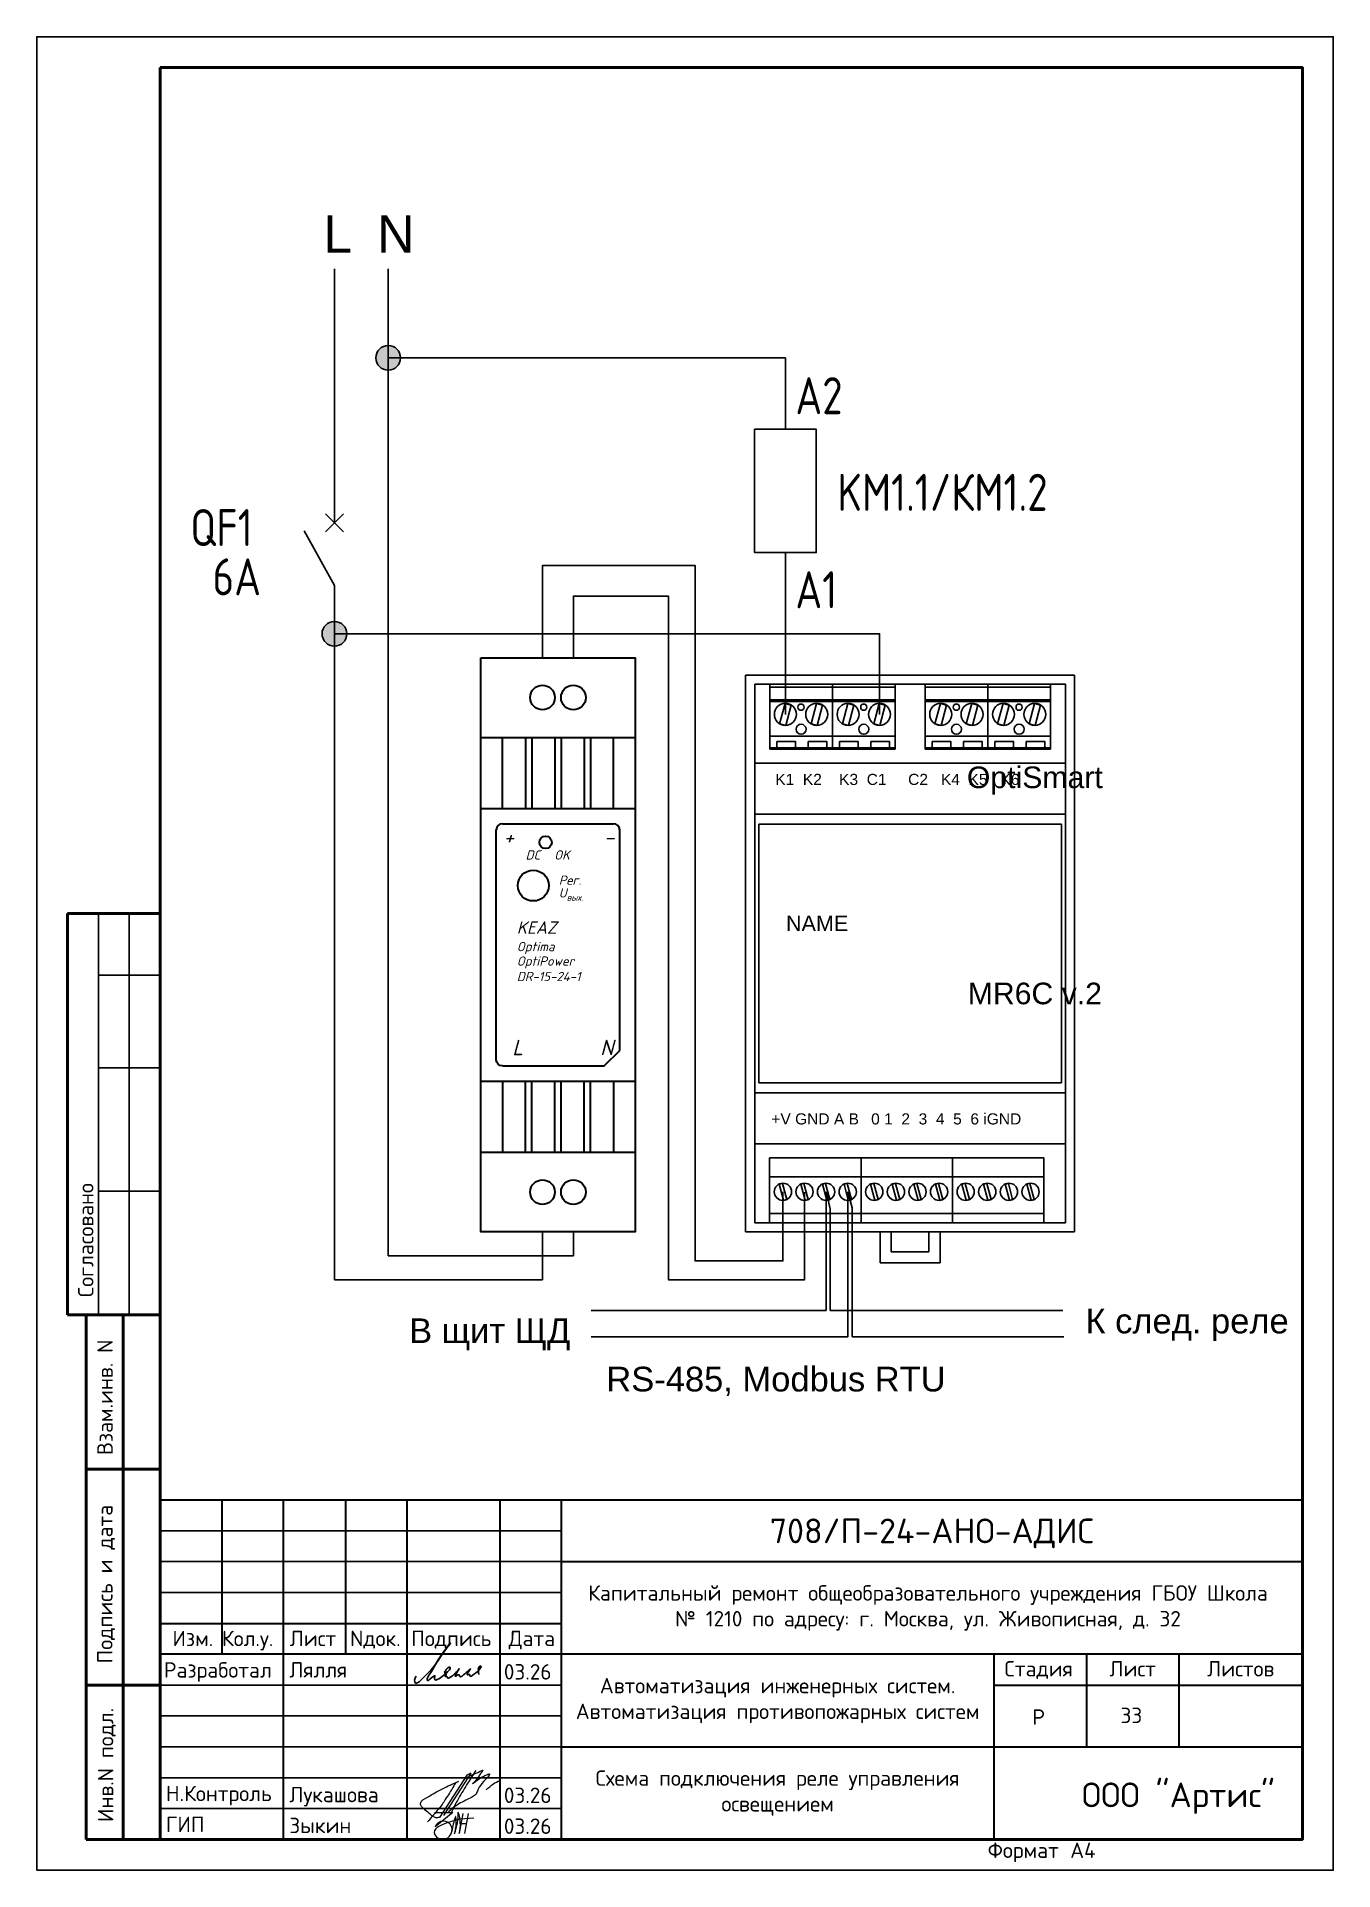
# Model space of a CAD drawing. Header units: millimetres. Extents: x -1073752 to 1436911, y -1379358 to 94781.
# Drawn here: x 1165046 to 1186046, y 23962 to 53662 of the extents above; entities that cross this region are included whole.
import ezdxf
from ezdxf.enums import TextEntityAlignment as Align

# ---------------------------------------------------------------- set-up
doc = ezdxf.new("R2010")
doc.units = ezdxf.units.MM
doc.linetypes.add('невидимая2', pattern=[4.7625, 3.175, -1.5875])
for name, color, linetype, lineweight in [('АР_текст', 250, 'Continuous', 40), ('лс', 5, 'Continuous', 30), ('Основная сплош', 7, 'Continuous', 30), ('Текст', 7, 'Continuous', 30)]:
    doc.layers.add(name, color=color, linetype=linetype, lineweight=lineweight)
for name, color, linetype in [('Основная', 7, 'Continuous'), ('СОТ', 7, 'Continuous'), ('Штампы', 7, 'Continuous')]:
    doc.layers.add(name, color=color, linetype=linetype)
doc.layers.add('ОФ_подписи', color=5, linetype='Continuous', lineweight=13, true_color=0x0000ff)
doc.layers.add('Подписи', color=5, linetype='Continuous', lineweight=18, true_color=0x0000ff)
doc.styles.add('ICOCPEUR', font='isocpeur.ttf', dxfattribs={"height": 250})
doc.styles.add('PDF Arial', font='arial.ttf')
doc.styles.add('PDF ISOCPEUR', font='isocpeur.ttf')
doc.styles.add('RubezhCAD', font='isocpeur.ttf')
doc.styles.get("Standard").update_dxf_attribs({"font": 'arial.ttf'})
doc.styles.add('Standart  GenSys', font='isocpeui.ttf', dxfattribs={"height": 2})
doc.styles.add('TIMES', font='times.ttf')
doc.styles.add('XREF1$0$Standard', font='isocpeur.ttf')
doc.styles.add('ГОСТ 2.304', font='')
doc.styles.get('ГОСТ 2.304').set_extended_font_data('GOST 2.304 type A')

msp = doc.modelspace()

# ---------------------------------------------------------------- texts
at = {"attachment_point": 7}
for s, insert, char_height, style in [('L', (1169687.2, 50163.8), 603.7, 'PDF Arial'), ('N', (1170557.8, 50163.8), 603.7, 'PDF Arial'), ('6A', (1167894.5, 44611.5), 600, 'ГОСТ 2.304')]:
    msp.add_mtext(s, dxfattribs=dict(at, insert=insert, char_height=char_height, style=style))
at = {"char_height": 600, "width": 1559.934, "attachment_point": 7, "style": 'ГОСТ 2.304'}
for s, insert in [('A2', (1177333.5, 47545.5)), ('KM1.1/КМ1.2', (1178013.2, 45979.8)), ('QF1', (1167533.5, 45410.4)), ('A1', (1177333.5, 44402.4))]:
    msp.add_mtext(s, dxfattribs=dict(at, insert=insert))
at = {"char_height": 400, "attachment_point": 7, "line_spacing_factor": 0.496972, "style": 'PDF Arial'}
for s, insert, width in [('К след. реле', (1182031.7, 32537.8), 4628.569), ('В щит ЩД', (1171077.9, 32386.4), 4628.569), ('RS-485, Modbus RTU', (1174271.6, 31643.8), 8496.942)]:
    msp.add_mtext(s, dxfattribs=dict(at, insert=insert, width=width))
at = {"layer": 'СОТ', "char_height": 250, "width": 7000, "attachment_point": 5, "style": 'ICOCPEUR'}
for s, insert in [('{\\C0;33}', (1182775.9, 26471.6)), ('Схема подключения реле управления освещением', (1177045.9, 25213.5))]:
    msp.add_mtext(s, dxfattribs=dict(at, insert=insert))

# ---------------------------------------------------------------- blocks, each defined once
blk = doc.blocks.new('*U21')
at = {"lineweight": 50}
for p, q in [((5, 155), (20, 155)), ((5, 155), (5, 90)), ((5, 90), (20, 90)), ((8, 5), (8, 90)), ((14, 5), (14, 90)), ((8, 65), (20, 65)), ((8, 30), (20, 30)), ((8, 5), (20, 5))]:
    blk.add_line(p, q, dxfattribs=at)
for p, q in [((10, 155), (10, 90)), ((15, 155), (15, 90)), ((10, 145), (20, 145)), ((10, 130), (20, 130)), ((10, 110), (20, 110)), ((5, 90), (8, 90))]:
    blk.add_line(p, q)
blk.add_lwpolyline([(0, 0), (210, 0), (210, 297), (0, 297)], close=True)
blk.add_lwpolyline([(20, 292), (205, 292), (205, 5), (20, 5)], close=True, dxfattribs=at)
at = {"style": 'XREF1$0$Standard'}
for s, p in [('Согласовано', (7.95, 102.07)), ('Взам.инв. N', (11.07, 76.61)), ('Подпись и дата', (11.04, 46.36)), ('Инв.N подл.', (11.17, 17.07))]:
    blk.add_text(s, height=2.5, rotation=90, dxfattribs=at).set_placement(p, align=Align.MIDDLE_CENTER)
blk.add_text('Формат', height=2.5, dxfattribs=at).set_placement((154.02, 2))
blk.add_text('А4', height=2.5, dxfattribs=at).set_placement((171.51, 2), align=Align.RIGHT)
for tag, p in [('СОГЛАСОВАНО_ДАТА2', (14.37, 145.56)), ('СОГЛАСОВАНО_ДАТА3', (19.37, 145.56)), ('СОГЛАСОВАНО_ФАМИЛИЯ2', (14.37, 110.56)), ('СОГЛАСОВАНО_ФАМИЛИЯ3', (19.37, 110.56)), ('СОГЛАСОВАНО_ДОЛЖНОСТЬ2', (14.37, 90.56)), ('СОГЛАСОВАНО_ДОЛЖНОСТЬ3', (19.37, 90.56))]:
    blk.add_attdef(tag, p, '', height=2.5, rotation=90, dxfattribs=at)
for tag, p in [('ВЗАМ_ИНВ_НОМЕР', (19.37, 77.5)), ('ИНВ_N_ПОДЛ', (19.37, 17.5))]:
    blk.add_attdef(tag, text='', height=2.5, rotation=90, dxfattribs=at).set_placement(p, align=Align.CENTER)
blk.add_attdef('ИНВ_ДАТА', text='', height=2.5, rotation=90, dxfattribs=at).set_placement((19.37, 63.83), align=Align.RIGHT)
blk = doc.blocks.new('П_Зыкин')
at = {"layer": 'ОФ_подписи', "color": 152, "ltscale": 100, "true_color": 0x0061c2, "transparency": 33554687}
for p, q in [((142, 249), (62, -174)), ((102, 37), (218, 37)), ((258, 249), (178, -174))]:
    blk.add_line(p, q, dxfattribs=at)
blk.add_lwpolyline([(-462, 273), (-74, 273), (-446, -30)], dxfattribs=at)
for centre, radius, start, end in [((-271, -94), 186, 314.2393, 159.9348), ((345, -1372), 1523, 88.8758, 117.8788), ((1109, -252), 1204, 158.7593, 174.231), ((-1024, 224), 1068, 337.8144, 2.8859), ((-849, 72), 852, 342.8308, 7.4815), ((-9, 182), 4.48, 8.9691, 155.6551), ((-643, 22), 732, 344.4555, 20.462), ((-318, -169), 151, 108.7568, 173.4251), ((-287, -115), 185, 191.5358, 322.3512)]:
    blk.add_arc(centre, radius, start, end, dxfattribs=at)
blk = doc.blocks.new('П_Лукашова')
at = {"layer": 'ОФ_подписи', "color": 152, "true_color": 0x0061c2}
for p, q in [((221, 339), (-221, -339)), ((286, 371), (-156, -307)), ((283, 370), (218, 338))]:
    blk.add_line(p, q, dxfattribs=at)
for points in [[(366, 415), (236, 213), (85, -37), (-50, -300)], [(221, 301), (344, 360), (434, 401), (475, 416), (464, 395), (420, 336), (342, 232), (310, 203), (337, 221), (420, 283), (490, 322), (558, 352), (576, 358), (491, 240), (403, 113), (374, 49), (360, 20)], [(-221, -339), (-276, -344), (-368, -289), (-446, -221), (-505, -166), (-522, -116), (-412, -16), (-295, 56), (-173, 120), (-49, 179), (33, 216), (87, 237), (52, 221), (11, 167), (-59, 51), (-126, -52), (-177, -132), (-256, -231), (-409, -409)], [(360, 20), (294, -18), (203, -65), (91, -124), (-73, -248)], [(530, 102), (646, 199), (748, 254)]]:
    blk.add_spline(points, degree=3, dxfattribs=at)
blk = doc.blocks.new('A$C11203D1A')
at = {"layer": 'Подписи', "lineweight": 25}
blk.add_lwpolyline([(0.24, 1.11), (0.09, 0.86), (0, 0.47), (0.01, 0.27), (0.06, 0.09), (0.17, 0.01), (0.33, 0), (0.53, 0.07), (0.73, 0.22), (0.94, 0.41), (1.81, 1.26), (2.64, 2.1), (3.19, 2.76), (3.8, 3.63), (4.42, 4.6), (5, 5.4), (5.39, 5.96), (5.72, 6.46), (5.82, 6.46), (5.73, 6.31), (4.71, 5.11), (3.82, 3.76), (2.71, 1.9), (2.36, 1.31), (2.15, 0.93), (2.05, 0.72), (2.04, 0.6), (2.04, 0.49), (2.07, 0.44), (2.13, 0.41), (2.22, 0.43), (2.34, 0.53), (2.48, 0.65), (2.83, 0.93), (3.1, 1.12), (3.23, 1.19), (3.28, 1.19), (3.29, 1.16), (3.26, 1.06), (3.23, 0.9), (3.22, 0.77), (3.24, 0.65), (3.26, 0.58), (3.34, 0.52), (3.42, 0.48), (3.54, 0.51), (3.66, 0.56), (3.92, 0.66), (4.17, 0.85), (4.57, 1.16), (4.82, 1.36), (5, 1.53), (5.18, 1.68), (5.48, 1.96), (5.64, 2.15), (5.74, 2.33), (5.75, 2.44), (5.75, 2.53), (5.69, 2.57), (5.6, 2.58), (5.49, 2.54), (5.33, 2.4), (5.12, 2.18), (4.99, 1.99), (4.9, 1.86), (4.85, 1.74), (4.87, 1.66), (4.92, 1.62), (5.03, 1.65), (5.11, 1.72), (5.21, 1.79), (5.24, 1.81), (5.28, 1.82), (5.31, 1.82), (5.32, 1.79), (5.26, 1.69), (5.19, 1.61), (5.11, 1.47), (5.03, 1.34), (4.98, 1.25), (4.97, 1.17), (4.97, 1.09), (5.01, 1.05), (5.05, 1.06), (5.1, 1.11), (5.14, 1.13), (5.2, 1.13), (5.23, 1.07), (5.27, 0.94), (5.32, 0.85), (5.35, 0.8), (5.43, 0.77), (5.52, 0.78), (5.61, 0.84), (5.88, 1), (6.13, 1.19), (6.42, 1.46), (6.68, 1.7), (6.94, 1.94), (7.06, 2.08), (7.22, 2.28), (7.23, 2.3), (7.23, 2.31), (7.2, 2.31), (7.18, 2.28), (7.15, 2.24), (6.76, 1.63), (6.67, 1.45), (6.59, 1.3), (6.56, 1.22), (6.56, 1.16), (6.57, 1.11), (6.6, 1.08), (6.65, 1.1), (6.7, 1.13), (6.79, 1.19), (6.88, 1.26), (6.99, 1.31), (7.07, 1.35), (7.18, 1.36), (7.23, 1.33), (7.27, 1.28), (7.28, 1.18), (7.28, 1.12), (7.3, 1.08), (7.34, 1.04), (7.38, 1.02), (7.45, 1.01), (7.52, 1.04), (7.6, 1.09), (7.73, 1.19), (7.93, 1.34), (8.13, 1.48), (8.36, 1.7), (8.65, 1.95), (8.78, 2.07), (8.9, 2.16), (8.98, 2.23), (9.03, 2.27), (9.04, 2.29), (9.02, 2.3), (8.99, 2.29), (8.97, 2.25), (8.92, 2.16), (8.7, 1.81), (8.57, 1.61), (8.52, 1.53), (8.51, 1.43), (8.53, 1.37), (8.56, 1.33), (8.6, 1.33), (8.66, 1.35), (8.72, 1.39), (8.76, 1.41), (8.86, 1.4), (8.93, 1.37), (8.94, 1.31), (8.96, 1.22), (8.98, 1.14), (9.02, 1.1), (9.08, 1.07), (9.17, 1.1), (9.24, 1.14), (9.33, 1.2), (9.56, 1.37), (9.86, 1.59), (10.18, 1.87), (10.41, 2.09), (10.57, 2.29), (10.72, 2.51), (10.76, 2.62), (10.77, 2.7), (10.75, 2.75), (10.68, 2.79), (10.58, 2.76), (10.5, 2.69), (10.38, 2.54), (10.32, 2.41), (10.31, 2.25), (10.32, 2.09), (10.33, 1.85), (10.35, 1.7), (10.37, 1.58), (10.4, 1.47), (10.47, 1.37)], dxfattribs=at)
blk = doc.blocks.new('Штамп')
at = {"layer": 'Основная'}
for p, q in [((-18500, 5000), (-12000, 5000)), ((-12000, 4500), (-18500, 4500)), ((-18500, 4000), (-12000, 4000)), ((-12000, 2500), (-18500, 2500)), ((-18500, 2000), (-12000, 2000)), ((-12000, 1500), (-18500, 1500)), ((-12000, 1000), (-18500, 1000)), ((-18500, 500), (-12000, 500))]:
    blk.add_line(p, q, dxfattribs=at)
at = {"layer": 'Основная сплош'}
for p, q in [((-18500, 5500), (0, 5500)), ((-18500, 5500), (-18500, 0)), ((-17500, 5500), (-17500, 3000)), ((-16500, 0), (-16500, 5500)), ((-15500, 5500), (-15500, 3000)), ((-14500, 0), (-14500, 5500)), ((-13000, 5500), (-13000, 0)), ((-12000, 0), (-12000, 5500)), ((-12000, 4500), (0, 4500)), ((-18500, 3500), (-12000, 3500)), ((0, 3000), (-18500, 3000)), ((-5000, 3000), (-5000, 0)), ((-3500, 3000), (-3500, 1500)), ((-2000, 3000), (-2000, 1500)), ((-5000, 2500), (0, 2500)), ((-12000, 1500), (0, 1500))]:
    blk.add_line(p, q, dxfattribs=at)
at = {"transparency": 33554687, "xscale": 100, "yscale": 100, "zscale": 100}
blk.add_blockref('A$C11203D1A', (-14379, 2533), dxfattribs=at)
at = {"layer": 'ОФ_подписи', "color": 5}
for name, p, xscale, yscale, zscale in [('П_Лукашова', (-13755, 700), 1.010226427429054, 1.010226427429054, 1.010226427429054), ('П_Зыкин', (-13706, 228), 0.7621923841183493, 0.7621923841183493, 0.7621923841183493)]:
    blk.add_blockref(name, p, dxfattribs=dict(at, xscale=xscale, yscale=yscale, zscale=zscale))
at = {"transparency": 33554687, "insert": (-8500, 2250), "char_height": 250, "width": 7000, "attachment_point": 5, "style": 'PDF ISOCPEUR'}
blk.add_mtext('Автоматизация инженерных систем. Автоматизация противопожарных систем', dxfattribs=at)
at = {"layer": 'АР_текст', "color": 7, "transparency": 33554687, "insert": (-2009, 668), "char_height": 400, "width": 7750, "attachment_point": 5, "style": 'RubezhCAD'}
blk.add_mtext('{\\C0;ООО "Артис"}', dxfattribs=at)
at = {"layer": 'Текст', "color": 0, "style": 'RubezhCAD'}
blk.add_text('708/П-24-АНО-АДИС', height=400, dxfattribs=at).set_placement((-6000, 4798), align=Align.CENTER)
at = {"layer": 'Текст', "linetype": 'Continuous', "style": 'RubezhCAD'}
for s, p in [('Изм.', (-18302, 3131)), ('Кол.у.', (-17500, 3131)), ('Лист', (-16402, 3131)), ('Nдок.', (-15424, 3131)), ('Подпись', (-14434, 3131)), ('Дата', (-12857, 3131))]:
    blk.add_text(s, height=250, dxfattribs=at).set_placement(p)
at = {"layer": 'Текст', "style": 'ICOCPEUR'}
for s, p in [('Разработал', (-18441, 2620)), ('Лялля', (-16408, 2622)), ('03.26', (-12934, 2590)), ('Н.Контроль', (-18407, 620)), ('Лукашова', (-16408, 602)), ('03.26', (-12934, 590)), ('ГИП', (-18407, 120)), ('Зыкин', (-16408, 102)), ('03.26', (-12934, 90))]:
    blk.add_text(s, height=250, dxfattribs=at).set_placement(p)
at = {"layer": 'Текст', "color": 7, "linetype": 'Continuous', "style": 'RubezhCAD'}
for s, p in [('Стадия', (-4273, 2640)), ('Лист', (-2750, 2640)), ('Листов', (-1000, 2640))]:
    blk.add_text(s, height=250, dxfattribs=at).set_placement(p, align=Align.CENTER)
at = {"layer": 'Текст', "color": 7, "style": 'RubezhCAD'}
blk.add_text('Р', height=250, dxfattribs=at).set_placement((-4273, 1857), align=Align.CENTER)
at = {"layer": 'Текст', "ltscale": 100, "insert": (-6063, 3750), "char_height": 250, "attachment_point": 5, "style": 'RubezhCAD'}
blk.add_mtext_dynamic_manual_height_columns('\\pi-3.125;Капитальный ремонт общеобразовательного учреждения ГБОУ Школа{\\H1.25x; }\\P№ 1210 по адресу: г. Москва, ул. Живописная, д. 32{\\H1.21604x; }\\P', width=11832.53, gutter_width=1250, heights=[1893], dxfattribs=at)
at = {"layer": 'Текст', "ltscale": 100, "style": 'RubezhCAD'}
blk.add_attdef('ЛИСТОВ', text='', height=250, dxfattribs=at).set_placement((-1000, 1857), align=Align.CENTER)
at = {"layer": 'Текст', "ltscale": 100, "style": 'TIMES'}
blk.add_attdef('НАЗВАНИЕ', text='', height=250, dxfattribs=at).set_placement((-8500, 750), align=Align.MIDDLE_CENTER)
blk = doc.blocks.new('*U2745')
for p, q in [((53.3, 90.2), (0, 90.2)), ((0, 90.2), (0, 0)), ((53.3, 0), (53.3, 90.2)), ((51.8, 88.7), (1.5, 88.7)), ((1.5, 88.7), (1.5, 1.5)), ((3.91, 88.7), (14.07, 88.7)), ((3.91, 88.25), (3.91, 88.7)), ((3.91, 88.7), (14.07, 88.7)), ((3.91, 86.18), (3.91, 88.7)), ((3.91, 88.7), (14.07, 88.7)), ((3.91, 85.94), (3.91, 88.7)), ((3.91, 88.7), (14.07, 88.7)), ((3.91, 78.2), (3.91, 88.7)), ((14.07, 88.25), (3.91, 88.25)), ((14.07, 86.18), (3.91, 86.18)), ((14.07, 88.7), (24.23, 88.7)), ((14.07, 88.25), (14.07, 88.7)), ((14.07, 88.7), (24.23, 88.7)), ((14.07, 86.18), (14.07, 88.7)), ((14.07, 88.7), (24.23, 88.7)), ((14.07, 85.94), (14.07, 88.7)), ((14.07, 88.7), (24.23, 88.7)), ((14.07, 78.2), (14.07, 88.7)), ((14.07, 88.7), (14.07, 88.25)), ((14.07, 88.7), (14.07, 86.18)), ((14.07, 88.7), (14.07, 85.94)), ((14.07, 88.7), (14.07, 78.2)), ((24.23, 88.25), (14.07, 88.25)), ((24.23, 86.18), (14.07, 86.18)), ((24.23, 88.7), (24.23, 88.25)), ((24.23, 88.7), (24.23, 86.18)), ((24.23, 88.7), (24.23, 85.94)), ((24.23, 88.7), (24.23, 78.2)), ((29.07, 88.7), (39.23, 88.7)), ((29.07, 88.25), (29.07, 88.7)), ((29.07, 88.7), (39.23, 88.7)), ((29.07, 86.18), (29.07, 88.7)), ((29.07, 88.7), (39.23, 88.7)), ((29.07, 85.94), (29.07, 88.7)), ((29.07, 88.7), (39.23, 88.7)), ((29.07, 78.2), (29.07, 88.7)), ((39.23, 88.25), (29.07, 88.25)), ((39.23, 86.18), (29.07, 86.18)), ((39.23, 88.7), (39.23, 88.25)), ((39.23, 88.7), (39.23, 86.18)), ((39.23, 88.7), (39.23, 85.94)), ((39.23, 88.7), (39.23, 78.2)), ((39.23, 88.7), (49.39, 88.7)), ((39.23, 88.25), (39.23, 88.7)), ((39.23, 88.7), (49.39, 88.7)), ((39.23, 86.18), (39.23, 88.7)), ((39.23, 88.7), (49.39, 88.7)), ((39.23, 85.94), (39.23, 88.7)), ((39.23, 88.7), (49.39, 88.7)), ((39.23, 78.2), (39.23, 88.7)), ((49.39, 88.25), (39.23, 88.25)), ((49.39, 86.18), (39.23, 86.18)), ((49.39, 88.7), (49.39, 88.25)), ((49.39, 88.7), (49.39, 86.18)), ((49.39, 88.7), (49.39, 85.94)), ((49.39, 88.7), (49.39, 78.2)), ((51.8, 1.5), (51.8, 88.7)), ((14.07, 85.94), (3.91, 85.94)), ((24.23, 85.94), (14.07, 85.94)), ((39.23, 85.94), (29.07, 85.94)), ((49.39, 85.94), (39.23, 85.94)), ((14.07, 80.32), (3.91, 80.32)), ((3.91, 80.32), (3.91, 78.2)), ((24.23, 80.32), (14.07, 80.32)), ((14.07, 80.32), (14.07, 78.2)), ((14.07, 78.2), (14.07, 80.32)), ((24.23, 78.2), (24.23, 80.32)), ((39.23, 80.32), (29.07, 80.32)), ((29.07, 80.32), (29.07, 78.2)), ((39.23, 78.2), (39.23, 80.32)), ((49.39, 80.32), (39.23, 80.32)), ((39.23, 80.32), (39.23, 78.2)), ((49.39, 78.2), (49.39, 80.32)), ((14.07, 78.42), (3.91, 78.42)), ((3.91, 78.42), (3.91, 78.2)), ((3.91, 78.2), (14.07, 78.2)), ((14.07, 78.2), (3.91, 78.2)), ((3.91, 78.2), (14.07, 78.2)), ((24.23, 78.42), (14.07, 78.42)), ((14.07, 78.42), (14.07, 78.2)), ((14.07, 78.2), (14.07, 78.42)), ((14.07, 78.2), (24.23, 78.2)), ((24.23, 78.2), (14.07, 78.2)), ((14.07, 78.2), (24.23, 78.2)), ((24.23, 78.2), (24.23, 78.42)), ((39.23, 78.42), (29.07, 78.42)), ((29.07, 78.42), (29.07, 78.2)), ((29.07, 78.2), (39.23, 78.2)), ((39.23, 78.2), (29.07, 78.2)), ((29.07, 78.2), (39.23, 78.2)), ((39.23, 78.2), (39.23, 78.42)), ((49.39, 78.42), (39.23, 78.42)), ((39.23, 78.42), (39.23, 78.2)), ((39.23, 78.2), (49.39, 78.2)), ((49.39, 78.2), (39.23, 78.2)), ((39.23, 78.2), (49.39, 78.2)), ((49.39, 78.2), (49.39, 78.42)), ((51.8, 75.91), (1.5, 75.91)), ((53.3, 14.29), (53.3, 75.91)), ((0, 67.67), (0, 67.67)), ((0, 67.67), (0, 22.53)), ((51.8, 67.67), (1.5, 67.67)), ((51.15, 66.05), (2.15, 66.05)), ((2.15, 66.05), (2.15, 24.15)), ((51.15, 24.15), (51.15, 66.05)), ((2.15, 24.15), (51.15, 24.15)), ((1.5, 22.53), (51.8, 22.53)), ((53.3, 22.53), (53.3, 22.53)), ((1.5, 14.29), (51.8, 14.29)), ((18.7, 12), (3.9, 12)), ((3.9, 12), (3.9, 1.5)), ((18.7, 12), (3.9, 12)), ((3.9, 12), (3.9, 8.9)), ((3.9, 12), (3.9, 12)), ((18.7, 1.5), (18.7, 12)), ((18.7, 8.9), (18.7, 12)), ((33.5, 12), (18.7, 12)), ((18.7, 12), (18.7, 1.5)), ((33.5, 12), (18.7, 12)), ((18.7, 12), (18.7, 8.9)), ((18.7, 12), (18.7, 12)), ((33.5, 1.5), (33.5, 12)), ((33.5, 8.9), (33.5, 12)), ((48.3, 12), (33.5, 12)), ((33.5, 12), (33.5, 1.5)), ((48.3, 12), (33.5, 12)), ((33.5, 12), (33.5, 8.9)), ((33.5, 12), (33.5, 12)), ((48.3, 1.5), (48.3, 12)), ((48.3, 8.9), (48.3, 12)), ((3.9, 8.9), (18.7, 8.9)), ((18.7, 8.9), (33.5, 8.9)), ((33.5, 8.9), (48.3, 8.9)), ((18.7, 3), (3.9, 3)), ((3.9, 3), (3.9, 1.5)), ((18.7, 1.5), (18.7, 3)), ((33.5, 3), (18.7, 3)), ((18.7, 3), (18.7, 1.5)), ((33.5, 1.5), (33.5, 3)), ((48.3, 3), (33.5, 3)), ((33.5, 3), (33.5, 1.5)), ((48.3, 1.5), (48.3, 3)), ((0, 0), (53.3, 0)), ((1.5, 1.5), (51.8, 1.5)), ((3.9, 1.5), (18.7, 1.5)), ((3.9, 1.5), (18.7, 1.5)), ((18.7, 1.5), (33.5, 1.5)), ((18.7, 1.5), (33.5, 1.5)), ((23.6, 0), (21.8, 0)), ((21.8, 0), (21.8, -5)), ((23.6, -1.8), (23.6, 0)), ((31.5, 0), (29.7, 0)), ((29.7, -1.8), (29.7, 0)), ((31.5, -5), (31.5, 0)), ((33.5, 1.5), (48.3, 1.5)), ((33.5, 1.5), (48.3, 1.5)), ((23.6, -1.8), (23.6, -3.2)), ((29.7, -3.2), (29.7, -1.8)), ((21.8, -5), (31.5, -5)), ((23.6, -3.2), (29.7, -3.2))]:
    blk.add_line(p, q)
for points in [[(6.4, 85.6), (7.39, 85.34), (6.51, 82.05), (5.52, 82.31)], [(11.48, 85.6), (12.47, 85.34), (11.59, 82.05), (10.6, 82.31)], [(16.56, 85.6), (17.55, 85.34), (16.67, 82.05), (15.68, 82.31)], [(21.64, 85.6), (22.63, 85.34), (21.75, 82.05), (20.76, 82.31)], [(31.55, 85.6), (32.54, 85.34), (31.66, 82.05), (30.67, 82.31)], [(36.63, 85.6), (37.62, 85.34), (36.74, 82.05), (35.75, 82.31)], [(41.71, 85.6), (42.7, 85.34), (41.82, 82.05), (40.83, 82.31)], [(46.79, 85.6), (47.78, 85.34), (46.9, 82.05), (45.91, 82.31)], [(5.05, 79.46), (8.07, 79.46), (8.07, 78.2), (5.05, 78.2)], [(10.13, 79.46), (13.15, 79.46), (13.15, 78.2), (10.13, 78.2)], [(15.21, 79.46), (18.23, 79.46), (18.23, 78.2), (15.21, 78.2)], [(20.29, 79.46), (23.31, 79.46), (23.31, 78.2), (20.29, 78.2)], [(30.2, 79.46), (33.22, 79.46), (33.22, 78.2), (30.2, 78.2)], [(35.28, 79.46), (38.3, 79.46), (38.3, 78.2), (35.28, 78.2)], [(40.36, 79.46), (43.38, 79.46), (43.38, 78.2), (40.36, 78.2)], [(45.44, 79.46), (48.46, 79.46), (48.46, 78.2), (45.44, 78.2)], [(6.14, 5.13), (6.66, 5.26), (5.96, 7.87), (5.45, 7.74)], [(9.64, 5.13), (10.16, 5.26), (9.46, 7.87), (8.95, 7.74)], [(13.14, 5.13), (13.66, 5.26), (12.96, 7.87), (12.45, 7.74)], [(16.64, 5.13), (17.16, 5.26), (16.46, 7.87), (15.95, 7.74)], [(20.94, 5.13), (21.46, 5.26), (20.76, 7.87), (20.25, 7.74)], [(24.44, 5.13), (24.96, 5.26), (24.26, 7.87), (23.75, 7.74)], [(27.94, 5.13), (28.46, 5.26), (27.76, 7.87), (27.25, 7.74)], [(31.44, 5.13), (31.96, 5.26), (31.26, 7.87), (30.75, 7.74)], [(35.74, 5.13), (36.26, 5.26), (35.56, 7.87), (35.05, 7.74)], [(39.24, 5.13), (39.76, 5.26), (39.06, 7.87), (38.55, 7.74)], [(42.74, 5.13), (43.26, 5.26), (42.56, 7.87), (42.05, 7.74)], [(46.24, 5.13), (46.76, 5.26), (46.06, 7.87), (45.55, 7.74)]]:
    blk.add_lwpolyline(points, close=True)
for centre, radius in [((6.45, 83.83), 1.78), ((8.99, 85), 0.5), ((11.53, 83.83), 1.78), ((16.61, 83.83), 1.78), ((19.15, 85), 0.5), ((21.69, 83.83), 1.78), ((31.61, 83.83), 1.78), ((34.15, 85), 0.5), ((36.69, 83.83), 1.78), ((41.77, 83.83), 1.78), ((44.31, 85), 0.5), ((46.85, 83.83), 1.78), ((8.99, 81.43), 0.81), ((19.15, 81.43), 0.81), ((34.15, 81.43), 0.81), ((44.31, 81.43), 0.81), ((6.05, 6.5), 1.4), ((9.55, 6.5), 1.4), ((13.05, 6.5), 1.4), ((16.55, 6.5), 1.4), ((20.85, 6.5), 1.4), ((24.35, 6.5), 1.4), ((27.85, 6.5), 1.4), ((31.35, 6.5), 1.4), ((35.65, 6.5), 1.4), ((39.15, 6.5), 1.4), ((42.65, 6.5), 1.4), ((46.15, 6.5), 1.4)]:
    blk.add_circle(centre, radius)
for s, p in [('K1  K2    K3  C1     C2   K4  K5   K6 ', (4.81, 72.4)), ('+V GND A B', (4.18, 17.41)), ('0 1  2  3  4  5  6 iGND', (20.34, 17.41))]:
    blk.add_text(s, height=1.8).set_placement(p)
at = {"insert": (46.85, 36.83), "char_height": 0.5, "attachment_point": 8}
blk.add_mtext('{\\H7x;OptiSmart\\P\\P\\P\\P\\P\\PMR6C v.2}', dxfattribs=at)
blk.add_attdef('MR6C', (6.55, 48.73), '', height=2.5)
blk = doc.blocks.new('OptiPower DR-15-24-1')
at = {"color": 7}
for p, q in [((-5611, 4585), (-3111, 4585)), ((-5261, 3435), (-5261, 4585)), ((-4886, 4585), (-4886, 3435)), ((-4786, 4585), (-4786, 3435)), ((-4411, 4585), (-4411, 3435)), ((-4311, 4585), (-4311, 3435)), ((-3936, 4585), (-3936, 3435)), ((-3836, 4585), (-3836, 3435)), ((-3461, 3435), (-3461, 4585)), ((-5611, 3435), (-3111, 3435)), ((-5361, -635), (-5361, 3085)), ((-5261, 3185), (-3461, 3185)), ((-3361, -485), (-3361, 3085)), ((-3611, -735), (-3361, -485)), ((-5261, -735), (-3611, -735)), ((-5611, -985), (-3111, -985)), ((-5261, -985), (-5261, -2135)), ((-4886, -2135), (-4886, -985)), ((-4786, -2135), (-4786, -985)), ((-4411, -2135), (-4411, -985)), ((-4311, -2135), (-4311, -985)), ((-3936, -2135), (-3936, -985)), ((-3836, -2135), (-3836, -985)), ((-3461, -985), (-3461, -2135)), ((-5611, -2135), (-3111, -2135))]:
    blk.add_line(p, q, dxfattribs=at)
blk.add_lwpolyline([(-5611, 5875), (-3111, 5875), (-3111, -3425), (-5611, -3425)], close=True, dxfattribs=at)
for centre, radius in [((-4611, 5230), 200), ((-4111, 5230), 200), ((-4561, 2885), 100), ((-4761, 2185), 250), ((-4611, -2780), 200), ((-4111, -2780), 200)]:
    blk.add_circle(centre, radius, dxfattribs=at)
for centre, start, end in [((-5261, 3085), 90, 180), ((-3461, 3085), 0, 90)]:
    blk.add_arc(centre, 100, start, end, dxfattribs=at)
at = {"color": 7, "extrusion": (0, 0, -1)}
blk.add_arc((5261, -635), 100, 270, 0, dxfattribs=at)
at = {"color": 7, "linetype": 'невидимая2', "attachment_point": 1, "style": 'Standart  GenSys'}
for s, insert, char_height, width in [('+', (-5244, 3095), 250, 339.25), ('DC', (-4885, 2756), 150, 339.25), ('{OK}', (-4422, 2756), 150, 339.25), ('-', (-3618, 3095), 250, 339.25), ('Рег.', (-4348, 2347), 150, 734.25), ('\\A1;U{\\H0.70x;\\S^ вых.;}', (-4348, 2141), 150, 734.25), ('{\\H1.3333x;KEAZ\\H0.75x;\\POptima}', (-5028, 1605), 150, 734.25), ('{OptiPower\\H0.99998x;\\PDR-15-24-1}', (-5028, 1037), 150, 734.25), ('L', (-5102, -313), 250, 339.25), ('N', (-3678, -313), 250, 339.25)]:
    blk.add_mtext(s, dxfattribs=dict(at, insert=insert, char_height=char_height, width=width))

# ---------------------------------------------------------------- hatches: boundary and pattern name
h = msp.add_hatch(color=256)
h.dxf.hatch_style = 1
h.paths.add_polyline_path([(1170939.4, 48459.5, 1), (1170539.4, 48459.5, 1)])
h = msp.add_hatch(color=256)
h.dxf.hatch_style = 1
h.paths.add_polyline_path([(1170068.2, 43990.5, 1), (1169668.2, 43990.5, 1)])

# ---------------------------------------------------------------- linework, layer by layer
at = {"color": 1, "ltscale": 4}
for p, q in [((1177831.7, 34951.7), (1177894.5, 34673.9)), ((1177894.5, 34673.9), (1177894.5, 33030.3)), ((1177894.5, 33030.3), (1181666.2, 33030.3))]:
    msp.add_line(p, q, dxfattribs=at)
at = {"color": 2, "ltscale": 4}
for p, q in [((1178181.7, 34951.7), (1178253.7, 34693)), ((1178253.7, 34693), (1178253.7, 32602)), ((1178253.7, 32602), (1181683.2, 32602))]:
    msp.add_line(p, q, dxfattribs=at)
at = {"ltscale": 4}
for p, q in [((1173238.4, 34301.7), (1173238.4, 33528.3)), ((1173738.4, 33915), (1173738.4, 34301.7)), ((1170739.4, 33915), (1173738.4, 33915)), ((1173238.4, 33528.3), (1169868.2, 33528.3))]:
    msp.add_line(p, q, dxfattribs=at)
for points in [[(1169868.8, 45786.6), (1169868.8, 49898.9)], [(1170739.4, 49898.9), (1170739.4, 45786.6), (1170739.4, 33915)], [(1177172, 47304.4), (1177172, 48459.5), (1170739.4, 48459.5)], [(1177172, 42684.4), (1177172, 45304.4)], [(1177131.7, 34951.7), (1177131.7, 33831.8), (1175709.8, 33831.8), (1175709.8, 45098.8), (1173238.4, 45098.8), (1173238.4, 43601.7)], [(1177481.7, 34944.9), (1177481.7, 33528.3), (1175276.6, 33528.3), (1175276.6, 44601.7), (1173738.4, 44601.7), (1173738.4, 43601.7)], [(1169868.2, 43990.5), (1178696, 43990.5), (1178696, 42684.4)]]:
    msp.add_lwpolyline(points)
msp.add_lwpolyline([(1176672, 47304.4), (1177672, 47304.4), (1177672, 45304.4), (1176672, 45304.4)], close=True)
at = {"lineweight": 25}
for points in [[(1169721.2, 45639), (1170016.4, 45934.3)], [(1169721.2, 45934.3), (1170016.4, 45639)], [(1169376.7, 45659.1), (1169868.8, 44773.3), (1169868.2, 44379.2), (1169868.2, 33528.3)]]:
    msp.add_lwpolyline(points, dxfattribs=at)
at = {"color": 1}
msp.add_lwpolyline([(1177831.7, 34951.7), (1177831.7, 33030.3), (1174026.6, 33030.3)], dxfattribs=at)
at = {"color": 2}
msp.add_lwpolyline([(1178181.7, 34951.7), (1178181.7, 32602), (1174026.6, 32602)], dxfattribs=at)
for centre in [(1170739.4, 48459.5), (1169868.2, 43990.5)]:
    msp.add_circle(centre, 200)

# ---------------------------------------------------------------- block references
at = {"xscale": 100, "yscale": 100, "zscale": 100}
msp.add_blockref('*U2745', (1176526.6, 34301.7), dxfattribs=at).add_auto_attribs({'MR6C': 'NAME'})
at = {"layer": 'лс', "color": 96, "true_color": 0x008800}
msp.add_blockref('OptiPower DR-15-24-1', (1177849.2, 37727.1), dxfattribs=at)
at = {"layer": 'СОТ'}
msp.add_blockref('Штамп', (1185545.9, 24461.7), dxfattribs=at)
at = {"layer": 'Штампы', "color": 7, "transparency": 33554687, "xscale": 100, "yscale": 100, "zscale": 100}
msp.add_blockref('*U21', (1165045.9, 23961.7), dxfattribs=at)

msp.set_redraw_order([(e.dxf.handle, doc.entitydb.next_handle()) for e in msp.query("TEXT MTEXT ATTDEF DIMENSION ARC_DIMENSION")])  # texts and dimensions are drawn at this point

doc.saveas('drawing.dxf')
